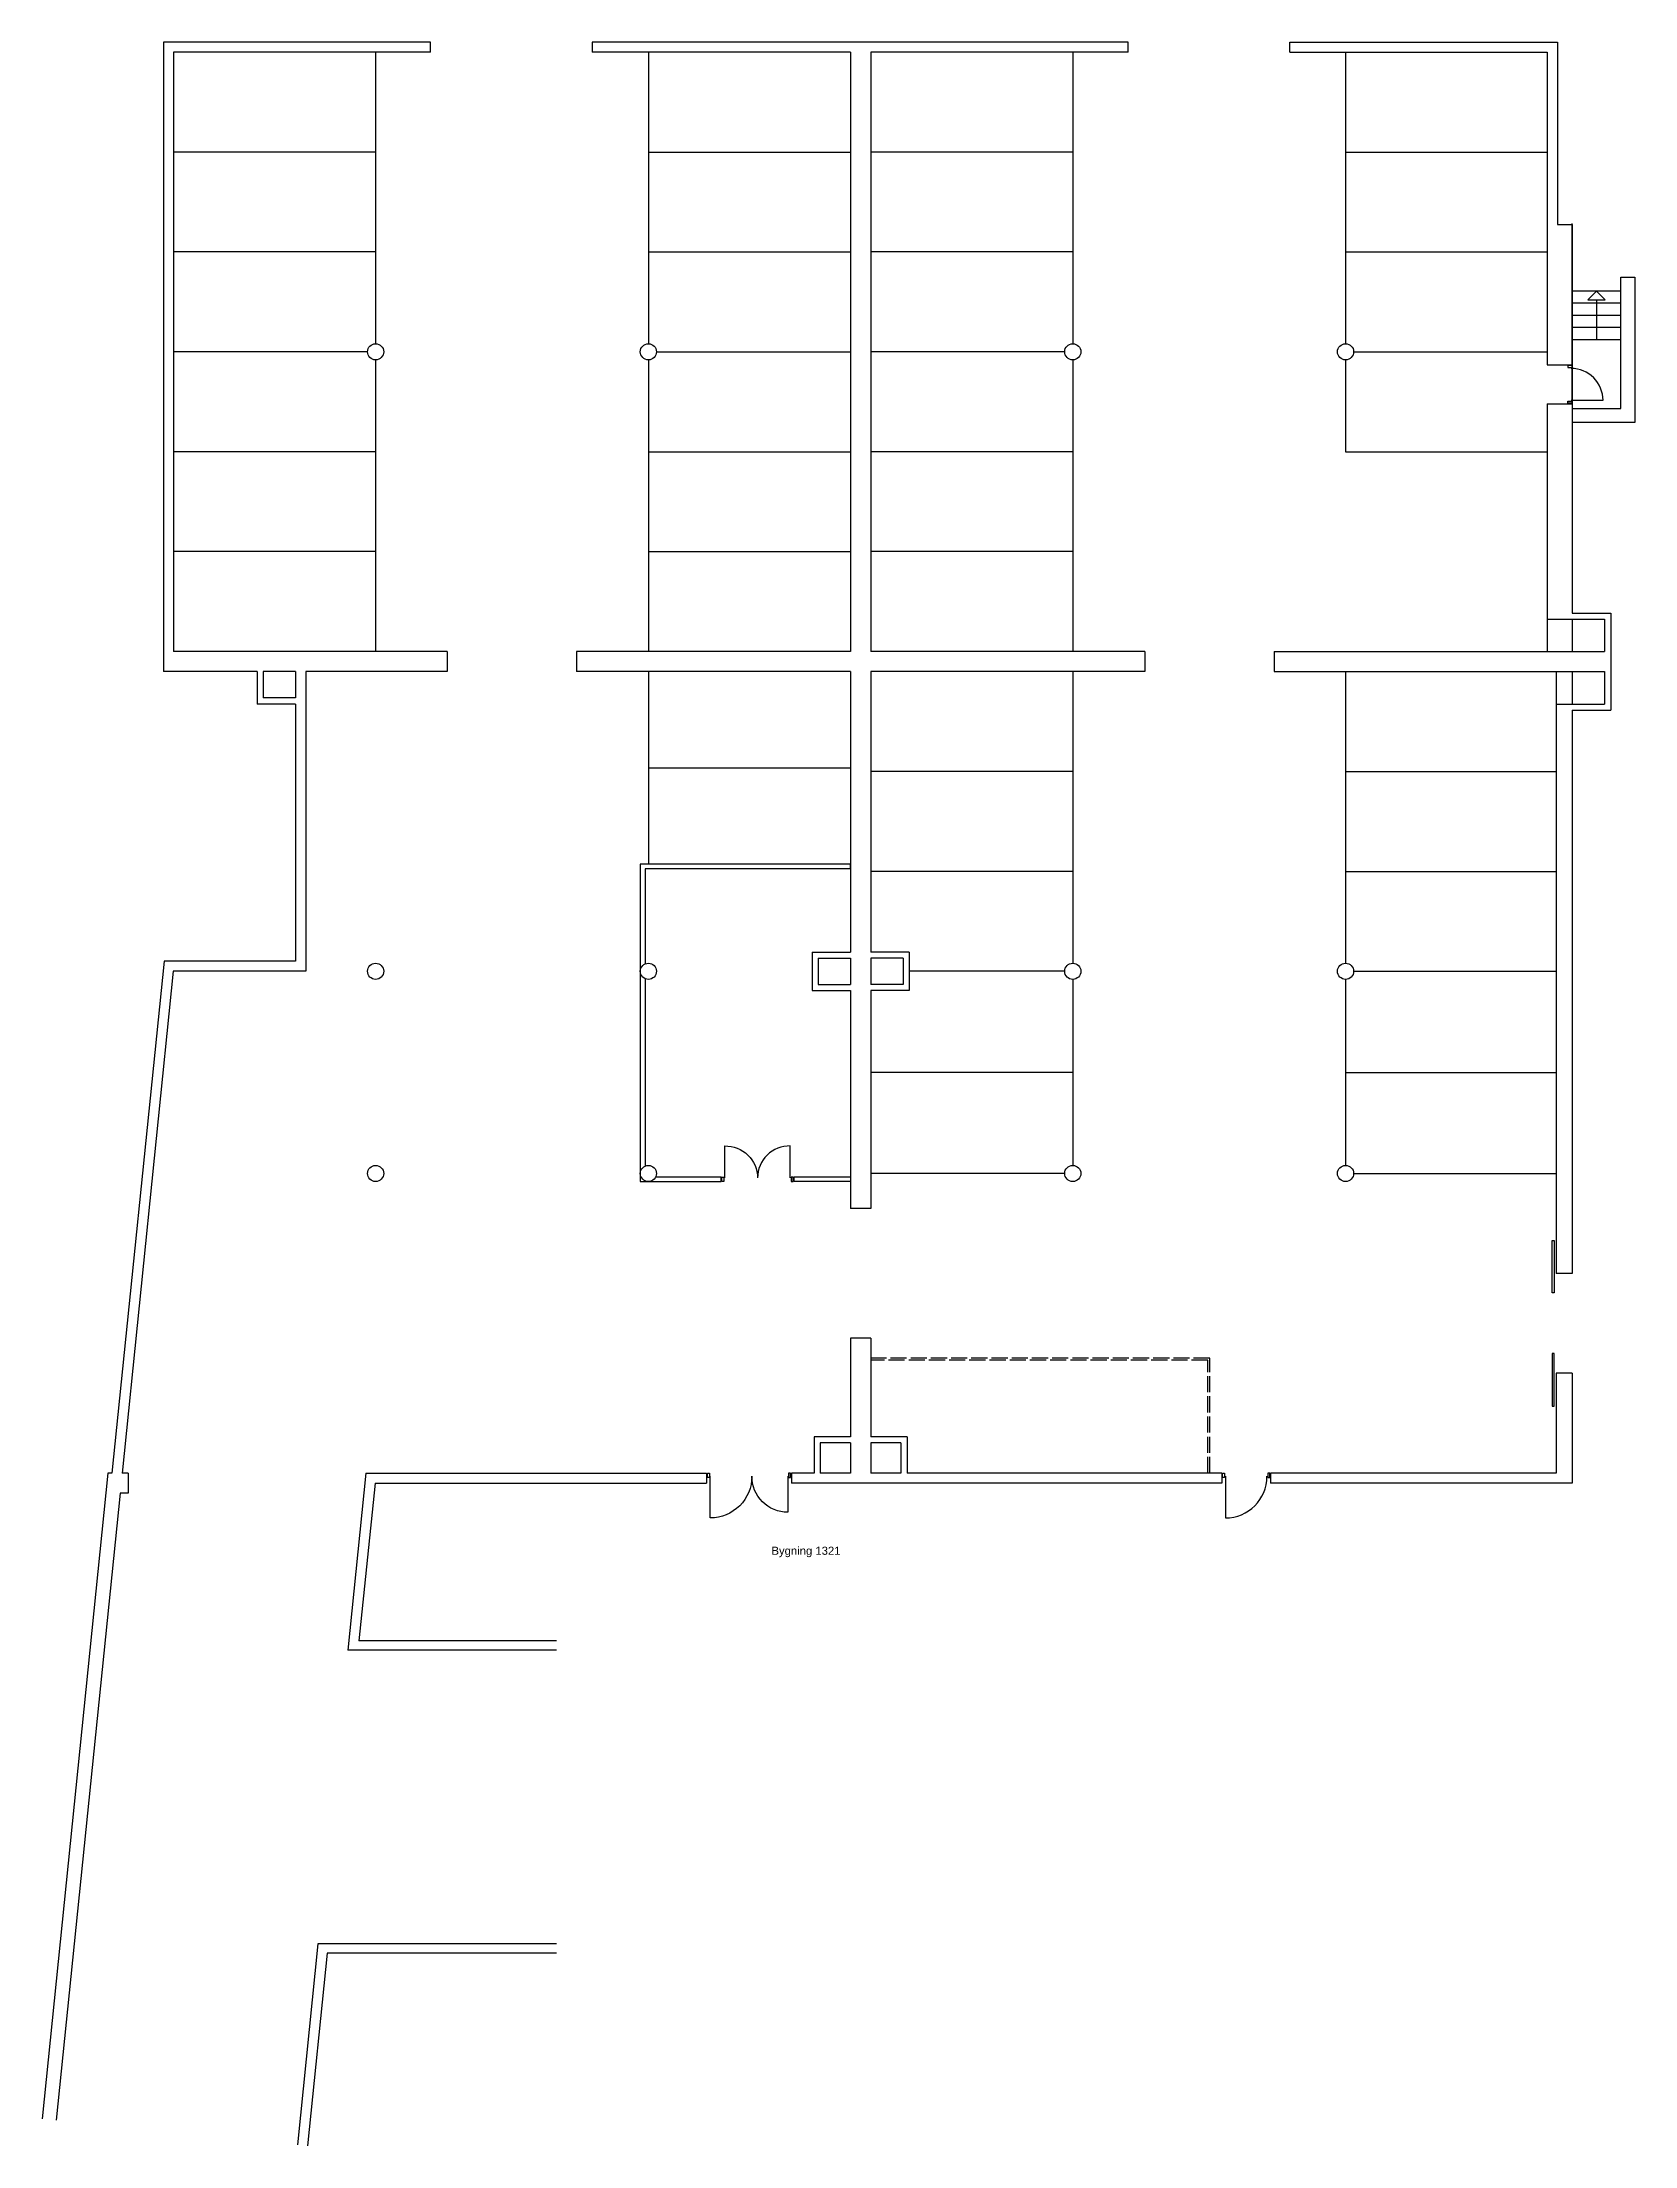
# Model space of a CAD drawing. Header units: millimetres. Extents: x -138905029 to -138865617, y 257718108 to 257800707.
# Drawn here: x -138905029 to -138865617, y 257718108 to 257770137 of the extents above; entities that cross this region are included whole.
import ezdxf

# ---------------------------------------------------------------- set-up
doc = ezdxf.new("R2010")
doc.units = ezdxf.units.MM
doc.header["$LTSCALE"] = 100
doc.linetypes.add('HIDDEN', pattern=[5, 4, -1])
for name, color, linetype in [('A10--T', 1, 'Continuous'), ('A12----', 1, 'Continuous'), ('a22--l-', 1, 'Continuous'), ('A22--U-', 3, 'Continuous'), ('A24----', 1, 'Continuous'), ('A321---', 1, 'Continuous'), ('A403---', 61, 'Continuous')]:
    doc.layers.add(name, color=color, linetype=linetype)
doc.styles.add('ARIAL', font='arial.ttf')

msp = doc.modelspace()

# ---------------------------------------------------------------- texts
at = {"layer": 'A10--T', "insert": (-138886982, 257732927), "char_height": 200, "attachment_point": 1, "style": 'ARIAL'}
msp.add_mtext_dynamic_manual_height_columns('Bygning 1321', width=2016.19, gutter_width=12.5, heights=[0], dxfattribs=at)

# ---------------------------------------------------------------- blocks, each defined once
blk = doc.blocks.new('D121V')
for p, q in [((20, 0), (20, 110)), ((20, 110), (70, 110)), ((70, 0), (20, 0)), ((70, 110), (70, 0)), ((90, 30), (90, -1000)), ((1140, 110), (1140, 0)), ((1190, 110), (1140, 110)), ((1140, 0), (1190, 0)), ((1190, 0), (1190, 110))]:
    blk.add_line(p, q)
blk.add_arc((90, 30), 1030, 270, 0)
blk = doc.blocks.new('PIL')
for p, q in [((0, 0), (-212, -212)), ((0, 0), (212, -212)), ((-212, -212), (212, -212))]:
    blk.add_line(p, q)
blk = doc.blocks.new('D97V')
for points in [[(20, 0), (20, 110), (70, 110), (70, 0)], [(950, 0), (950, 110), (900, 110), (900, 0)]]:
    blk.add_lwpolyline(points, close=True)
blk.add_lwpolyline([(90, 30), (90, -760, 0.414214), (880, 30, 0.414214)], format="xyb")

# ---------------------------------------------------------------- linework, layer by layer
at = {"layer": 'A12----'}
for p, q in [((-138902027, 257770137), (-138902027, 257754567)), ((-138895417, 257770137), (-138902027, 257770137)), ((-138895417, 257769887), (-138895417, 257770137)), ((-138891417, 257770137), (-138891417, 257769887)), ((-138878157, 257770137), (-138891417, 257770137)), ((-138878157, 257769887), (-138878157, 257770137)), ((-138874157, 257769887), (-138874157, 257770137)), ((-138874157, 257770137), (-138867537, 257770137)), ((-138867537, 257770137), (-138867537, 257765627)), ((-138901777, 257769887), (-138901777, 257755067)), ((-138895417, 257769887), (-138901777, 257769887)), ((-138885027, 257769887), (-138891417, 257769887)), ((-138885027, 257769887), (-138885027, 257755067)), ((-138884527, 257769887), (-138884527, 257755067)), ((-138878157, 257769887), (-138884527, 257769887)), ((-138874157, 257769887), (-138867787, 257769887)), ((-138867787, 257769887), (-138867787, 257762157)), ((-138867537, 257765627), (-138867167, 257765627)), ((-138867167, 257765627), (-138867167, 257756017)), ((-138865967, 257764327), (-138865617, 257764327)), ((-138865967, 257761077), (-138865967, 257764327)), ((-138865617, 257764327), (-138865617, 257760727)), ((-138867787, 257762157), (-138867277, 257762157)), ((-138867787, 257761187), (-138867787, 257755867)), ((-138867787, 257761187), (-138867277, 257761187)), ((-138867167, 257761077), (-138865967, 257761077)), ((-138865617, 257760727), (-138867167, 257760727)), ((-138867167, 257756017), (-138866217, 257756017)), ((-138866217, 257756017), (-138866217, 257753617)), ((-138867787, 257755867), (-138866367, 257755867)), ((-138866367, 257755867), (-138866367, 257755067)), ((-138895007, 257755067), (-138901777, 257755067)), ((-138895007, 257755067), (-138895007, 257754567)), ((-138885027, 257755067), (-138891807, 257755067)), ((-138891807, 257755067), (-138891807, 257754567)), ((-138877747, 257755067), (-138884527, 257755067)), ((-138877747, 257755067), (-138877747, 257754567)), ((-138874547, 257755067), (-138866367, 257755067)), ((-138874547, 257755067), (-138874547, 257754567)), ((-138899707, 257754567), (-138902027, 257754567)), ((-138899707, 257754567), (-138899707, 257753767)), ((-138899557, 257754567), (-138899557, 257753917)), ((-138898757, 257754567), (-138899557, 257754567)), ((-138898757, 257754567), (-138898757, 257753917)), ((-138898507, 257754567), (-138898507, 257747157)), ((-138895007, 257754567), (-138898507, 257754567)), ((-138885027, 257754567), (-138891807, 257754567)), ((-138885027, 257754567), (-138885027, 257747632)), ((-138884527, 257754567), (-138884527, 257747632)), ((-138877747, 257754567), (-138884527, 257754567)), ((-138874547, 257754567), (-138866367, 257754567)), ((-138866367, 257754567), (-138866367, 257753767)), ((-138898757, 257753917), (-138899557, 257753917)), ((-138898757, 257753767), (-138899707, 257753767)), ((-138898757, 257753767), (-138898757, 257747407)), ((-138867567, 257753767), (-138867567, 257739687)), ((-138867567, 257753767), (-138866367, 257753767)), ((-138867167, 257753617), (-138867167, 257739687)), ((-138867167, 257753617), (-138866217, 257753617)), ((-138902008, 257747407), (-138903300, 257734747)), ((-138901782, 257747157), (-138903048, 257734747)), ((-138898757, 257747407), (-138902008, 257747407)), ((-138898507, 257747157), (-138901782, 257747157)), ((-138885977, 257747632), (-138885027, 257747632)), ((-138885977, 257747632), (-138885977, 257746682)), ((-138885827, 257747482), (-138885827, 257746832)), ((-138885827, 257747482), (-138885027, 257747482)), ((-138885027, 257747482), (-138885027, 257746832)), ((-138885027, 257747482), (-138885027, 257746832)), ((-138883577, 257747632), (-138884527, 257747632)), ((-138883727, 257747482), (-138884527, 257747482)), ((-138884527, 257747482), (-138884527, 257746832)), ((-138884527, 257747482), (-138884527, 257746832)), ((-138883727, 257747482), (-138883727, 257746832)), ((-138883577, 257747632), (-138883577, 257746682)), ((-138885977, 257746682), (-138885027, 257746682)), ((-138885827, 257746832), (-138885027, 257746832)), ((-138885027, 257746682), (-138885027, 257741287)), ((-138883727, 257746832), (-138884527, 257746832)), ((-138884527, 257746682), (-138884527, 257741287)), ((-138883577, 257746682), (-138884527, 257746682)), ((-138884527, 257741287), (-138885027, 257741287)), ((-138867167, 257739687), (-138867567, 257739687)), ((-138885027, 257738087), (-138885027, 257735647)), ((-138884527, 257738087), (-138885027, 257738087)), ((-138884527, 257738087), (-138884527, 257735647)), ((-138867567, 257737217), (-138867567, 257734747)), ((-138867167, 257737217), (-138867567, 257737217)), ((-138867167, 257737217), (-138867167, 257734497)), ((-138885927, 257735647), (-138885927, 257734747)), ((-138885027, 257735647), (-138885927, 257735647)), ((-138885777, 257735497), (-138885777, 257734747)), ((-138885027, 257735497), (-138885777, 257735497)), ((-138885027, 257735497), (-138885027, 257734747)), ((-138883627, 257735647), (-138884527, 257735647)), ((-138883777, 257735497), (-138884527, 257735497)), ((-138884527, 257735497), (-138884527, 257734747)), ((-138883777, 257735497), (-138883777, 257734747)), ((-138883627, 257735647), (-138883627, 257734747)), ((-138903400, 257734747), (-138905029, 257718778)), ((-138903300, 257734747), (-138903400, 257734747)), ((-138902899, 257734747), (-138903048, 257734747)), ((-138902899, 257734747), (-138902899, 257734247)), ((-138897017, 257734747), (-138897464, 257730367)), ((-138897017, 257734747), (-138888587, 257734747)), ((-138888587, 257734747), (-138888587, 257734497)), ((-138886487, 257734747), (-138886487, 257734497)), ((-138885927, 257734747), (-138886487, 257734747)), ((-138885027, 257734747), (-138885777, 257734747)), ((-138883777, 257734747), (-138884527, 257734747)), ((-138875842, 257734747), (-138883627, 257734747)), ((-138875842, 257734747), (-138875842, 257734497)), ((-138867567, 257734747), (-138874632, 257734747)), ((-138874632, 257734747), (-138874632, 257734497)), ((-138903099, 257734247), (-138904681, 257718742)), ((-138902899, 257734247), (-138903099, 257734247)), ((-138896791, 257734497), (-138897189, 257730597)), ((-138896791, 257734497), (-138888587, 257734497)), ((-138875842, 257734497), (-138886487, 257734497)), ((-138867167, 257734497), (-138874632, 257734497)), ((-138892297, 257730597), (-138897189, 257730597)), ((-138892297, 257730367), (-138897464, 257730367)), ((-138898205, 257723107), (-138898712, 257718133)), ((-138897977, 257722877), (-138898464, 257718108)), ((-138892297, 257723107), (-138898205, 257723107)), ((-138892297, 257722877), (-138897977, 257722877))]:
    msp.add_line(p, q, dxfattribs=at)
at = {"layer": 'A12----', "color": 15}
for p, q in [((-138867787, 257755867), (-138867787, 257755067)), ((-138867167, 257755867), (-138867167, 257755067)), ((-138867567, 257754567), (-138867567, 257753767)), ((-138867167, 257754567), (-138867167, 257753767))]:
    msp.add_line(p, q, dxfattribs=at)
at = {"layer": 'A12----'}
for centre in [(-138896777, 257762477), (-138890027, 257762477), (-138879527, 257762477), (-138872777, 257762477), (-138896777, 257747157), (-138890027, 257747157), (-138879527, 257747157), (-138872777, 257747157), (-138896777, 257742157), (-138890027, 257742157), (-138879527, 257742157), (-138872777, 257742157)]:
    msp.add_circle(centre, 200, dxfattribs=at)
at = {"layer": 'a22--l-', "color": 15, "linetype": 'HIDDEN'}
for points in [[(-138876137, 257734747), (-138876137, 257737587), (-138884527, 257737587)], [(-138876187, 257734747), (-138876187, 257737537), (-138884527, 257737537)]]:
    msp.add_lwpolyline(points, dxfattribs=at)
at = {"layer": 'A22--U-'}
for p, q in [((-138867167, 257761187), (-138867167, 257765647)), ((-138867167, 257765627), (-138867167, 257762157)), ((-138867277, 257762157), (-138867161, 257762157)), ((-138867277, 257761187), (-138867167, 257761187)), ((-138885027, 257742067), (-138886427, 257742067)), ((-138886427, 257742067), (-138886427, 257741957)), ((-138885027, 257741957), (-138886427, 257741957))]:
    msp.add_line(p, q, dxfattribs=at)
for points in [[(-138885027, 257749687), (-138885027, 257749807), (-138890227, 257749807), (-138890227, 257741957), (-138888227, 257741957), (-138888227, 257742077)], [(-138885027, 257749687), (-138890107, 257749687), (-138890107, 257747340)], [(-138890107, 257746973), (-138890107, 257742340)], [(-138889844, 257742077), (-138888227, 257742077)]]:
    msp.add_lwpolyline(points, dxfattribs=at)
at = {"layer": 'A24----'}
for p, q in [((-138865967, 257763977), (-138867167, 257763977)), ((-138865967, 257763677), (-138867167, 257763677)), ((-138865967, 257763377), (-138867167, 257763377)), ((-138866567, 257763765), (-138866567, 257762777)), ((-138865967, 257763077), (-138867167, 257763077)), ((-138865967, 257762777), (-138867167, 257762777))]:
    msp.add_line(p, q, dxfattribs=at)
at = {"layer": 'A321---'}
for points in [[(-138888137, 257742047), (-138888137, 257742837, -0.421427), (-138887327, 257742047)], [(-138886517, 257742047), (-138886517, 257742837, 0.421427), (-138887327, 257742047)], [(-138887467, 257734667, -0.414214), (-138888497, 257733637), (-138888497, 257734667)], [(-138886577, 257734667), (-138886577, 257733777, -0.414214), (-138887467, 257734667, -0.414214)]]:
    msp.add_lwpolyline(points, format="xyb", dxfattribs=at)
for points in [[(-138888207, 257741957), (-138888207, 257742067), (-138888157, 257742067), (-138888157, 257741957)], [(-138886447, 257741957), (-138886447, 257742067), (-138886497, 257742067), (-138886497, 257741957)], [(-138867617, 257740502), (-138867617, 257739202), (-138867667, 257739202), (-138867667, 257740502)], [(-138867617, 257736402), (-138867617, 257737702), (-138867667, 257737702), (-138867667, 257736402)], [(-138888567, 257734637), (-138888567, 257734747), (-138888517, 257734747), (-138888517, 257734637)], [(-138886507, 257734637), (-138886507, 257734747), (-138886557, 257734747), (-138886557, 257734637)]]:
    msp.add_lwpolyline(points, close=True, dxfattribs=at)
at = {"layer": 'A403---'}
for p, q in [((-138896777, 257769887), (-138896777, 257762677)), ((-138890027, 257769887), (-138890027, 257762677)), ((-138879527, 257769887), (-138879527, 257762677)), ((-138872777, 257769887), (-138872777, 257762677)), ((-138896777, 257767417), (-138901777, 257767417)), ((-138890027, 257767417), (-138885027, 257767417)), ((-138879527, 257767417), (-138884527, 257767417)), ((-138872777, 257767417), (-138867777, 257767417)), ((-138896777, 257764947), (-138901782, 257764947)), ((-138890027, 257764947), (-138885027, 257764947)), ((-138879527, 257764947), (-138884527, 257764947)), ((-138872777, 257764947), (-138867777, 257764947)), ((-138896977, 257762477), (-138901777, 257762477)), ((-138896777, 257762277), (-138896777, 257755067)), ((-138890027, 257762277), (-138890027, 257755067)), ((-138889827, 257762477), (-138885027, 257762477)), ((-138879727, 257762477), (-138884517, 257762477)), ((-138879527, 257762277), (-138879527, 257755067)), ((-138872777, 257762277), (-138872777, 257760007)), ((-138872577, 257762477), (-138867787, 257762477)), ((-138896777, 257760007), (-138901782, 257760007)), ((-138890027, 257760007), (-138885027, 257760007)), ((-138879527, 257760007), (-138884527, 257760007)), ((-138872777, 257760007), (-138867777, 257760007)), ((-138896777, 257757537), (-138901782, 257757537)), ((-138890027, 257757537), (-138885027, 257757537)), ((-138879527, 257757537), (-138884527, 257757537)), ((-138890027, 257754567), (-138890027, 257749807)), ((-138879527, 257754567), (-138879527, 257747357)), ((-138872777, 257754567), (-138872777, 257747357)), ((-138890027, 257752187), (-138885027, 257752187)), ((-138879527, 257752097), (-138884527, 257752097)), ((-138872777, 257752097), (-138867567, 257752097)), ((-138879527, 257749627), (-138884527, 257749627)), ((-138872777, 257749627), (-138867567, 257749627)), ((-138879727, 257747157), (-138883577, 257747157)), ((-138872577, 257747157), (-138867567, 257747157)), ((-138879527, 257746957), (-138879527, 257742357)), ((-138872777, 257746957), (-138872777, 257742357)), ((-138879527, 257744657), (-138884527, 257744657)), ((-138872777, 257744657), (-138867567, 257744657)), ((-138879727, 257742157), (-138884527, 257742157)), ((-138872577, 257742157), (-138867567, 257742157))]:
    msp.add_line(p, q, dxfattribs=at)

# ---------------------------------------------------------------- block references
at = {"layer": 'A24----'}
msp.add_blockref('PIL', (-138866567, 257763977), dxfattribs=at)
at = {"layer": 'A321---', "rotation": 90}
msp.add_blockref('D97V', (-138867167, 257761187), dxfattribs=at)
at = {"layer": 'A321---'}
msp.add_blockref('D121V', (-138875842, 257734637), dxfattribs=at)

msp.set_redraw_order([(e.dxf.handle, doc.entitydb.next_handle()) for e in msp.query("TEXT MTEXT ATTDEF DIMENSION ARC_DIMENSION")])  # texts and dimensions are drawn at this point

doc.saveas('drawing.dxf')
